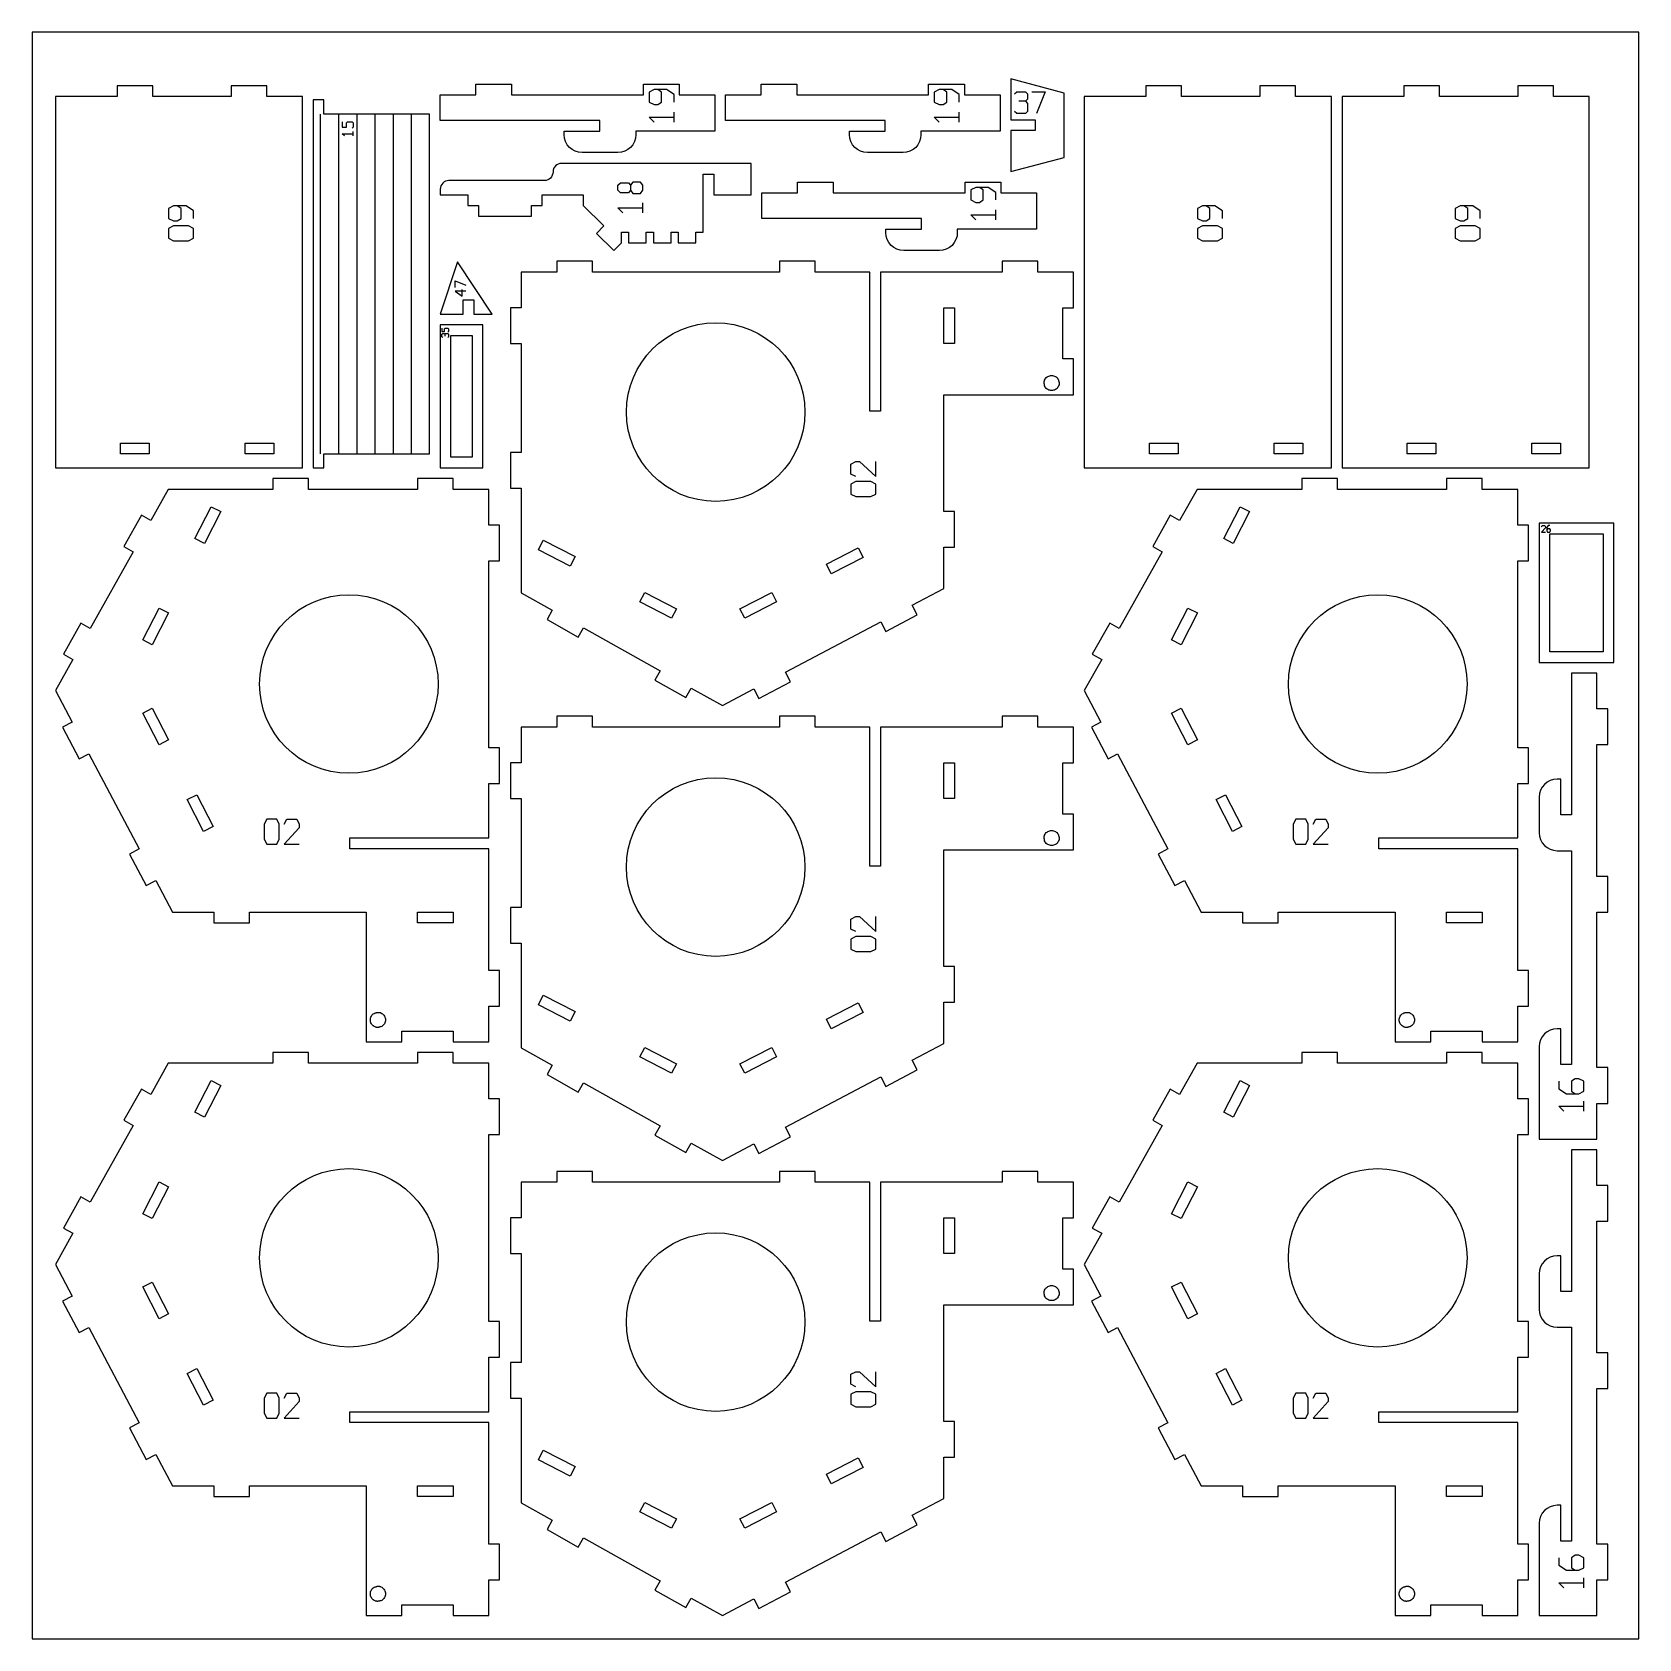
# Model space of a CAD drawing. Header units: millimetres. Extents: x 0 to 450, y 0 to 450.
import ezdxf

# ---------------------------------------------------------------- set-up
doc = ezdxf.new("R2010")
doc.units = ezdxf.units.MM
for name, color, linetype in [('CUT', 1, 'Continuous'), ('ENGRAVE', 5, 'Continuous'), ('SHEET', 8, 'Continuous')]:
    doc.layers.add(name, color=color, linetype=linetype)

msp = doc.modelspace()

# ---------------------------------------------------------------- linework, layer by layer
at = {"layer": 'CUT'}
for p, q in [((289.05, 432.95), (274.09, 436.88)), ((274.09, 436.88), (274.09, 425.44)), ((33.77, 434.95), (23.77, 434.95)), ((23.77, 434.95), (23.77, 431.95)), ((33.77, 431.95), (33.77, 434.95)), ((65.71, 434.95), (55.7, 434.95)), ((55.7, 434.95), (55.7, 431.95)), ((65.71, 431.95), (65.71, 434.95)), ((114.29, 425.25), (114.29, 432.42)), ((114.29, 432.42), (124.29, 432.42)), ((124.29, 432.42), (124.29, 435.42)), ((124.29, 435.42), (134.3, 435.42)), ((134.3, 435.42), (134.3, 432.42)), ((134.3, 432.42), (171.19, 432.42)), ((171.19, 432.42), (171.19, 435.42)), ((171.19, 435.42), (181.19, 435.42)), ((181.19, 435.42), (181.19, 432.42)), ((181.19, 432.42), (191.19, 432.42)), ((191.19, 432.42), (191.19, 422.25)), ((194.19, 425.25), (194.19, 432.42)), ((194.19, 432.42), (204.19, 432.42)), ((204.19, 432.42), (204.19, 435.42)), ((204.19, 435.42), (214.2, 435.42)), ((214.2, 435.42), (214.2, 432.42)), ((214.2, 432.42), (251.09, 432.42)), ((251.09, 432.42), (251.09, 435.42)), ((251.09, 435.42), (261.09, 435.42)), ((261.09, 435.42), (261.09, 432.42)), ((261.09, 432.42), (271.09, 432.42)), ((271.09, 432.42), (271.09, 422.25)), ((289.05, 414.92), (289.05, 432.95)), ((321.93, 434.95), (311.93, 434.95)), ((311.93, 434.95), (311.93, 431.95)), ((321.93, 431.95), (321.93, 434.95)), ((353.87, 434.95), (343.86, 434.95)), ((343.86, 434.95), (343.86, 431.95)), ((353.87, 431.95), (353.87, 434.95)), ((394.14, 434.95), (384.14, 434.95)), ((384.14, 434.95), (384.14, 431.95)), ((394.14, 431.95), (394.14, 434.95)), ((426.07, 434.95), (416.07, 434.95)), ((416.07, 434.95), (416.07, 431.95)), ((426.07, 431.95), (426.07, 434.95)), ((23.77, 431.95), (6.5, 431.95)), ((6.5, 431.95), (6.5, 327.94)), ((55.7, 431.95), (33.77, 431.95)), ((75.71, 431.95), (65.71, 431.95)), ((75.71, 327.94), (75.71, 431.95)), ((78.71, 431), (78.71, 327.94)), ((81.71, 431), (78.71, 431)), ((81.71, 426.99), (81.71, 431)), ((311.93, 431.95), (294.66, 431.95)), ((294.66, 431.95), (294.66, 327.94)), ((343.86, 431.95), (321.93, 431.95)), ((363.87, 431.95), (353.87, 431.95)), ((363.87, 327.94), (363.87, 431.95)), ((384.14, 431.95), (366.87, 431.95)), ((366.87, 431.95), (366.87, 327.94)), ((416.07, 431.95), (394.14, 431.95)), ((436.08, 431.95), (426.07, 431.95)), ((436.08, 327.94), (436.08, 431.95)), ((80.71, 426.99), (80.71, 331.94)), ((111.29, 426.99), (81.71, 426.99)), ((85.81, 426.99), (85.81, 331.94)), ((90.9, 426.99), (90.9, 331.94)), ((96, 426.99), (96, 331.94)), ((101.1, 426.99), (101.1, 331.94)), ((106.19, 426.99), (106.19, 331.94)), ((111.29, 331.94), (111.29, 426.99)), ((159.04, 425.25), (114.29, 425.25)), ((159.04, 422.25), (159.04, 425.25)), ((238.94, 425.25), (194.19, 425.25)), ((238.94, 422.25), (238.94, 425.25)), ((274.09, 425.44), (280.96, 425.44)), ((280.96, 425.44), (280.96, 422.44)), ((149.04, 421.25), (149.04, 422.25)), ((149.04, 422.25), (159.04, 422.25)), ((149.14, 420.27), (149.04, 421.25)), ((149.42, 419.33), (149.14, 420.27)), ((149.88, 418.47), (149.42, 419.33)), ((168.66, 419.33), (168.2, 418.47)), ((168.95, 420.27), (168.66, 419.33)), ((169.04, 421.25), (168.95, 420.27)), ((169.04, 422.25), (169.04, 421.25)), ((191.19, 422.25), (169.04, 422.25)), ((228.94, 421.25), (228.94, 422.25)), ((228.94, 422.25), (238.94, 422.25)), ((229.04, 420.27), (228.94, 421.25)), ((229.32, 419.33), (229.04, 420.27)), ((229.78, 418.47), (229.32, 419.33)), ((248.56, 419.33), (248.1, 418.47)), ((248.85, 420.27), (248.56, 419.33)), ((248.94, 421.25), (248.85, 420.27)), ((248.94, 422.25), (248.94, 421.25)), ((271.09, 422.25), (248.94, 422.25)), ((274.09, 422.44), (274.09, 410.99)), ((280.96, 422.44), (274.09, 422.44)), ((150.5, 417.71), (149.88, 418.47)), ((151.26, 417.09), (150.5, 417.71)), ((152.13, 416.63), (151.26, 417.09)), ((153.06, 416.34), (152.13, 416.63)), ((154.04, 416.25), (153.06, 416.34)), ((164.04, 416.25), (154.04, 416.25)), ((165.02, 416.34), (164.04, 416.25)), ((165.96, 416.63), (165.02, 416.34)), ((166.82, 417.09), (165.96, 416.63)), ((167.58, 417.71), (166.82, 417.09)), ((168.2, 418.47), (167.58, 417.71)), ((230.4, 417.71), (229.78, 418.47)), ((231.16, 417.09), (230.4, 417.71)), ((232.03, 416.63), (231.16, 417.09)), ((232.96, 416.34), (232.03, 416.63)), ((233.94, 416.25), (232.96, 416.34)), ((243.94, 416.25), (233.94, 416.25)), ((244.92, 416.34), (243.94, 416.25)), ((245.86, 416.63), (244.92, 416.34)), ((246.72, 417.09), (245.86, 416.63)), ((247.48, 417.71), (246.72, 417.09)), ((248.1, 418.47), (247.48, 417.71)), ((274.09, 410.99), (289.05, 414.92)), ((145.46, 409.5), (145.17, 409.14)), ((145.69, 409.92), (145.46, 409.5)), ((145.82, 410.37), (145.69, 409.92)), ((145.91, 410.85), (145.82, 410.37)), ((146.05, 411.77), (145.91, 411.31)), ((145.91, 411.31), (145.91, 410.85)), ((146.27, 412.18), (146.05, 411.77)), ((146.57, 412.54), (146.27, 412.18)), ((146.94, 412.84), (146.57, 412.54)), ((147.35, 413.06), (146.94, 412.84)), ((147.8, 413.2), (147.35, 413.06)), ((148.27, 413.25), (147.8, 413.2)), ((201.37, 413.25), (148.27, 413.25)), ((187.92, 410.25), (190.92, 410.25)), ((187.92, 393.96), (187.92, 410.25)), ((190.92, 410.25), (190.92, 404.44)), ((201.37, 404.44), (201.37, 413.25)), ((114.34, 406.5), (114.29, 406.04)), ((114.29, 406.04), (114.29, 404.44)), ((114.48, 406.95), (114.34, 406.5)), ((114.7, 407.37), (114.48, 406.95)), ((115, 407.73), (114.7, 407.37)), ((115.36, 408.03), (115, 407.73)), ((115.78, 408.25), (115.36, 408.03)), ((116.23, 408.39), (115.78, 408.25)), ((116.69, 408.44), (116.23, 408.39)), ((143.47, 408.44), (116.69, 408.44)), ((143.94, 408.48), (143.47, 408.44)), ((144.39, 408.62), (143.94, 408.48)), ((144.8, 408.84), (144.39, 408.62)), ((145.17, 409.14), (144.8, 408.84)), ((214.37, 404.99), (214.37, 407.99)), ((214.37, 407.99), (224.37, 407.99)), ((224.37, 407.99), (224.37, 404.99)), ((261.27, 404.99), (261.27, 407.99)), ((261.27, 407.99), (271.27, 407.99)), ((271.27, 407.99), (271.27, 404.99)), ((114.29, 404.44), (121.99, 404.44)), ((121.99, 404.44), (121.99, 401.43)), ((121.99, 401.43), (125, 401.43)), ((125, 401.43), (125, 398.43)), ((139.87, 401.43), (142.87, 401.43)), ((139.87, 398.43), (139.87, 401.43)), ((142.87, 404.44), (154.35, 404.44)), ((142.87, 401.43), (142.87, 404.44)), ((154.35, 404.44), (154.35, 401.43)), ((154.35, 401.43), (160.13, 395.77)), ((190.92, 404.44), (201.37, 404.44)), ((204.37, 397.82), (204.37, 404.99)), ((204.37, 404.99), (214.37, 404.99)), ((224.37, 404.99), (261.27, 404.99)), ((271.27, 404.99), (281.27, 404.99)), ((281.27, 404.99), (281.27, 394.82)), ((125, 398.43), (139.87, 398.43)), ((249.12, 397.82), (204.37, 397.82)), ((249.12, 394.82), (249.12, 397.82)), ((160.13, 395.77), (158.03, 393.63)), ((158.03, 393.63), (162.93, 388.82)), ((165.03, 393.96), (167.03, 393.96)), ((165.03, 390.96), (165.03, 393.96)), ((167.03, 393.96), (167.03, 390.96)), ((171.99, 393.96), (173.99, 393.96)), ((171.99, 390.96), (171.99, 393.96)), ((173.99, 393.96), (173.99, 390.96)), ((178.95, 393.96), (180.95, 393.96)), ((178.95, 390.96), (178.95, 393.96)), ((180.95, 393.96), (180.95, 390.96)), ((185.92, 393.96), (187.92, 393.96)), ((185.92, 390.96), (185.92, 393.96)), ((239.12, 393.82), (239.12, 394.82)), ((239.12, 394.82), (249.12, 394.82)), ((239.21, 392.84), (239.12, 393.82)), ((239.5, 391.9), (239.21, 392.84)), ((239.96, 391.04), (239.5, 391.9)), ((258.74, 391.9), (258.28, 391.04)), ((259.03, 392.84), (258.74, 391.9)), ((259.12, 393.82), (259.03, 392.84)), ((259.12, 394.82), (259.12, 393.82)), ((281.27, 394.82), (259.12, 394.82)), ((162.93, 388.82), (165.03, 390.96)), ((167.03, 390.96), (171.99, 390.96)), ((173.99, 390.96), (178.95, 390.96)), ((180.95, 390.96), (185.92, 390.96)), ((240.58, 390.28), (239.96, 391.04)), ((241.34, 389.66), (240.58, 390.28)), ((242.2, 389.2), (241.34, 389.66)), ((243.14, 388.91), (242.2, 389.2)), ((244.12, 388.82), (243.14, 388.91)), ((254.12, 388.82), (244.12, 388.82)), ((255.1, 388.91), (254.12, 388.82)), ((256.03, 389.2), (255.1, 388.91)), ((256.9, 389.66), (256.03, 389.2)), ((257.66, 390.28), (256.9, 389.66)), ((258.28, 391.04), (257.66, 390.28)), ((119.1, 385.69), (114.29, 370.99)), ((128.85, 370.99), (119.1, 385.69)), ((146.94, 382.82), (136.94, 382.82)), ((136.94, 382.82), (136.94, 372.82)), ((156.94, 385.82), (146.94, 385.82)), ((146.94, 385.82), (146.94, 382.82)), ((156.94, 382.82), (156.94, 385.82)), ((209.3, 382.82), (156.94, 382.82)), ((219.3, 385.82), (209.3, 385.82)), ((209.3, 385.82), (209.3, 382.82)), ((219.3, 382.82), (219.3, 385.82)), ((234.57, 382.82), (219.3, 382.82)), ((234.57, 343.88), (234.57, 382.82)), ((271.66, 382.82), (237.57, 382.82)), ((237.57, 382.82), (237.57, 343.88)), ((281.66, 385.82), (271.66, 385.82)), ((271.66, 385.82), (271.66, 382.82)), ((281.66, 382.82), (281.66, 385.82)), ((291.66, 382.82), (281.66, 382.82)), ((291.66, 372.82), (291.66, 382.82)), ((120.71, 374.99), (123.71, 374.99)), ((120.71, 370.99), (120.71, 374.99)), ((123.71, 374.99), (123.71, 370.99)), ((114.29, 370.99), (120.71, 370.99)), ((123.71, 370.99), (128.85, 370.99)), ((136.94, 372.82), (133.94, 372.82)), ((133.94, 372.82), (133.94, 362.81)), ((255.33, 372.82), (258.33, 372.82)), ((255.33, 362.81), (255.33, 372.82)), ((258.33, 372.82), (258.33, 362.81)), ((288.66, 372.82), (291.66, 372.82)), ((288.66, 358.46), (288.66, 372.82)), ((126.26, 367.99), (114.29, 367.99)), ((114.29, 367.99), (114.29, 327.94)), ((117.29, 364.99), (123.26, 364.99)), ((117.29, 330.94), (117.29, 364.99)), ((123.26, 364.99), (123.26, 330.94)), ((126.26, 327.94), (126.26, 367.99)), ((133.94, 362.81), (136.94, 362.81)), ((136.94, 362.81), (136.94, 332.29)), ((258.33, 362.81), (255.33, 362.81)), ((291.66, 358.46), (288.66, 358.46)), ((291.66, 348.46), (291.66, 358.46)), ((283.42, 351.73), (283.42, 352.01)), ((283.43, 352.01), (283.43, 352.28)), ((283.43, 351.46), (283.43, 351.73)), ((283.49, 352.28), (283.49, 352.55)), ((283.49, 351.19), (283.49, 351.46)), ((283.58, 352.55), (283.7, 352.8)), ((283.58, 350.92), (283.58, 351.19)), ((283.7, 352.8), (283.85, 353.03)), ((283.85, 353.03), (284.04, 353.23)), ((284.04, 353.23), (284.25, 353.42)), ((284.25, 353.42), (284.48, 353.57)), ((284.48, 353.57), (284.73, 353.69)), ((284.73, 353.69), (284.99, 353.78)), ((284.99, 353.78), (285.26, 353.84)), ((285.26, 353.84), (285.54, 353.86)), ((285.54, 353.86), (285.81, 353.84)), ((285.81, 353.84), (286.09, 353.78)), ((286.09, 353.78), (286.35, 353.69)), ((286.35, 353.69), (286.6, 353.57)), ((286.6, 353.57), (286.83, 353.42)), ((286.83, 353.42), (287.04, 353.23)), ((287.04, 353.23), (287.22, 353.03)), ((287.22, 353.03), (287.37, 352.8)), ((287.37, 352.8), (287.5, 352.55)), ((287.5, 352.55), (287.5, 352.28)), ((287.59, 352.28), (287.59, 352.01)), ((287.59, 351.19), (287.59, 350.92)), ((287.64, 352.01), (287.64, 351.73)), ((287.64, 351.46), (287.64, 351.19)), ((287.66, 351.73), (287.66, 351.46)), ((255.33, 348.46), (291.66, 348.46)), ((255.33, 315.74), (255.33, 348.46)), ((283.7, 350.67), (283.58, 350.92)), ((283.85, 350.44), (283.7, 350.67)), ((284.04, 350.23), (283.85, 350.44)), ((284.25, 350.05), (284.04, 350.23)), ((284.48, 349.9), (284.25, 350.05)), ((284.73, 349.77), (284.48, 349.9)), ((284.99, 349.68), (284.73, 349.77)), ((285.26, 349.63), (284.99, 349.68)), ((285.54, 349.61), (285.26, 349.63)), ((285.81, 349.63), (285.54, 349.61)), ((286.09, 349.68), (285.81, 349.63)), ((286.35, 349.77), (286.09, 349.68)), ((286.6, 349.9), (286.35, 349.77)), ((286.83, 350.05), (286.6, 349.9)), ((287.04, 350.23), (286.83, 350.05)), ((287.22, 350.44), (287.04, 350.23)), ((287.37, 350.67), (287.22, 350.44)), ((287.5, 350.92), (287.37, 350.67)), ((237.57, 343.88), (234.57, 343.88)), ((24.77, 334.89), (32.77, 334.89)), ((24.77, 331.89), (24.77, 334.89)), ((32.77, 334.89), (32.77, 331.89)), ((59.71, 334.89), (67.71, 334.89)), ((59.71, 331.89), (59.71, 334.89)), ((67.71, 334.89), (67.71, 331.89)), ((312.93, 334.89), (320.93, 334.89)), ((312.93, 331.89), (312.93, 334.89)), ((320.93, 334.89), (320.93, 331.89)), ((347.87, 334.89), (355.87, 334.89)), ((347.87, 331.89), (347.87, 334.89)), ((355.87, 334.89), (355.87, 331.89)), ((385.14, 334.89), (393.14, 334.89)), ((385.14, 331.89), (385.14, 334.89)), ((393.14, 334.89), (393.14, 331.89)), ((420.07, 334.89), (428.08, 334.89)), ((420.07, 331.89), (420.07, 334.89)), ((428.08, 334.89), (428.08, 331.89)), ((32.77, 331.89), (24.77, 331.89)), ((67.71, 331.89), (59.71, 331.89)), ((81.71, 327.94), (81.71, 331.94)), ((81.71, 331.94), (111.29, 331.94)), ((123.26, 330.94), (117.29, 330.94)), ((136.94, 332.29), (133.94, 332.29)), ((133.94, 332.29), (133.94, 322.29)), ((320.93, 331.89), (312.93, 331.89)), ((355.87, 331.89), (347.87, 331.89)), ((393.14, 331.89), (385.14, 331.89)), ((428.08, 331.89), (420.07, 331.89)), ((6.5, 327.94), (75.71, 327.94)), ((67.41, 324.94), (67.41, 321.94)), ((77.42, 324.94), (67.41, 324.94)), ((77.42, 321.94), (77.42, 324.94)), ((78.71, 327.94), (81.71, 327.94)), ((107.93, 324.94), (107.93, 321.94)), ((117.94, 324.94), (107.93, 324.94)), ((114.29, 327.94), (126.26, 327.94)), ((117.94, 321.94), (117.94, 324.94)), ((294.66, 327.94), (363.87, 327.94)), ((355.57, 324.94), (355.57, 321.94)), ((365.58, 324.94), (355.57, 324.94)), ((365.58, 321.94), (365.58, 324.94)), ((366.87, 327.94), (436.08, 327.94)), ((396.1, 324.94), (396.1, 321.94)), ((406.1, 324.94), (396.1, 324.94)), ((406.1, 321.94), (406.1, 324.94)), ((38.11, 321.94), (33.21, 313.22)), ((67.41, 321.94), (38.11, 321.94)), ((107.93, 321.94), (77.42, 321.94)), ((127.94, 321.94), (117.94, 321.94)), ((127.94, 311.94), (127.94, 321.94)), ((133.94, 322.29), (136.94, 322.29)), ((136.94, 322.29), (136.94, 292.98)), ((326.27, 321.94), (321.37, 313.22)), ((355.57, 321.94), (326.27, 321.94)), ((396.1, 321.94), (365.58, 321.94)), ((416.1, 321.94), (406.1, 321.94)), ((416.1, 311.94), (416.1, 321.94)), ((45.59, 308.2), (50.17, 317.09)), ((52.83, 315.72), (48.25, 306.82)), ((50.17, 317.09), (52.83, 315.72)), ((258.33, 315.74), (255.33, 315.74)), ((258.33, 305.74), (258.33, 315.74)), ((333.75, 308.2), (338.33, 317.09)), ((340.99, 315.72), (336.41, 306.82)), ((338.33, 317.09), (340.99, 315.72)), ((30.6, 314.68), (25.7, 305.96)), ((33.21, 313.22), (30.6, 314.68)), ((130.94, 311.94), (127.94, 311.94)), ((130.94, 301.94), (130.94, 311.94)), ((318.76, 314.68), (313.86, 305.96)), ((321.37, 313.22), (318.76, 314.68)), ((419.1, 311.94), (416.1, 311.94)), ((419.1, 301.94), (419.1, 311.94)), ((442.97, 312.47), (422.1, 312.47)), ((422.1, 312.47), (422.1, 273.46)), ((442.97, 273.46), (442.97, 312.47)), ((48.25, 306.82), (45.59, 308.2)), ((141.79, 305.04), (143.16, 307.71)), ((143.16, 307.71), (152.06, 303.13)), ((336.41, 306.82), (333.75, 308.2)), ((425.1, 309.47), (439.97, 309.47)), ((425.1, 276.46), (425.1, 309.47)), ((439.97, 309.47), (439.97, 276.46)), ((28.32, 304.49), (16.28, 283.02)), ((25.7, 305.96), (28.32, 304.49)), ((127.94, 249.58), (127.94, 301.94)), ((127.94, 301.94), (130.94, 301.94)), ((150.68, 300.46), (141.79, 305.04)), ((152.06, 303.13), (150.68, 300.46)), ((222.45, 300.98), (231.35, 305.56)), ((232.72, 302.89), (223.83, 298.32)), ((231.35, 305.56), (232.72, 302.89)), ((255.33, 305.74), (258.33, 305.74)), ((255.33, 294.15), (255.33, 305.74)), ((316.48, 304.49), (304.44, 283.02)), ((313.86, 305.96), (316.48, 304.49)), ((416.1, 249.58), (416.1, 301.94)), ((416.1, 301.94), (419.1, 301.94)), ((223.83, 298.32), (222.45, 300.98)), ((136.94, 292.98), (145.66, 288.09)), ((170.18, 290.42), (171.56, 293.09)), ((171.56, 293.09), (180.45, 288.51)), ((198.23, 288.51), (207.13, 293.09)), ((207.13, 293.09), (208.5, 290.42)), ((246.49, 289.48), (255.33, 294.15)), ((30.96, 279.81), (35.54, 288.7)), ((35.54, 288.7), (38.21, 287.32)), ((145.66, 288.09), (144.2, 285.47)), ((179.08, 285.84), (170.18, 290.42)), ((180.45, 288.51), (179.08, 285.84)), ((199.61, 285.84), (198.23, 288.51)), ((208.5, 290.42), (199.61, 285.84)), ((247.91, 286.79), (246.49, 289.48)), ((319.12, 279.81), (323.7, 288.7)), ((323.7, 288.7), (326.37, 287.32)), ((13.67, 284.49), (8.77, 275.77)), ((16.28, 283.02), (13.67, 284.49)), ((38.21, 287.32), (33.63, 278.43)), ((144.2, 285.47), (152.92, 280.58)), ((210.99, 270.72), (237.65, 284.81)), ((237.65, 284.81), (239.07, 282.12)), ((239.07, 282.12), (247.91, 286.79)), ((301.83, 284.49), (296.93, 275.77)), ((304.44, 283.02), (301.83, 284.49)), ((326.37, 287.32), (321.79, 278.43)), ((33.63, 278.43), (30.96, 279.81)), ((152.92, 280.58), (154.39, 283.2)), ((154.39, 283.2), (175.86, 271.16)), ((321.79, 278.43), (319.12, 279.81)), ((8.77, 275.77), (11.39, 274.3)), ((296.93, 275.77), (299.55, 274.3)), ((439.97, 276.46), (425.1, 276.46)), ((11.39, 274.3), (6.5, 265.58)), ((175.86, 271.16), (174.39, 268.54)), ((212.39, 268.07), (210.99, 270.72)), ((299.55, 274.3), (294.66, 265.58)), ((422.1, 273.46), (442.97, 273.46)), ((438.27, 270.46), (431.1, 270.46)), ((431.1, 270.46), (431.1, 230.76)), ((438.27, 260.46), (438.27, 270.46)), ((6.5, 265.58), (11.17, 256.73)), ((174.39, 268.54), (183.11, 263.65)), ((183.11, 263.65), (184.58, 266.27)), ((184.58, 266.27), (193.31, 261.38)), ((193.31, 261.38), (202.15, 266.05)), ((202.15, 266.05), (203.55, 263.4)), ((203.55, 263.4), (212.39, 268.07)), ((294.66, 265.58), (299.33, 256.73)), ((11.17, 256.73), (8.52, 255.33)), ((30.96, 259.27), (33.63, 260.65)), ((35.54, 250.38), (30.96, 259.27)), ((33.63, 260.65), (38.21, 251.76)), ((156.94, 258.38), (146.94, 258.38)), ((146.94, 258.38), (146.94, 255.38)), ((156.94, 255.38), (156.94, 258.38)), ((219.3, 258.38), (209.3, 258.38)), ((209.3, 258.38), (209.3, 255.38)), ((219.3, 255.38), (219.3, 258.38)), ((281.66, 258.38), (271.66, 258.38)), ((271.66, 258.38), (271.66, 255.38)), ((281.66, 255.38), (281.66, 258.38)), ((299.33, 256.73), (296.68, 255.33)), ((319.12, 259.27), (321.79, 260.65)), ((323.7, 250.38), (319.12, 259.27)), ((321.79, 260.65), (326.37, 251.76)), ((441.28, 260.46), (438.27, 260.46)), ((441.28, 250.45), (441.28, 260.46)), ((8.52, 255.33), (13.19, 246.49)), ((146.94, 255.38), (136.94, 255.38)), ((136.94, 255.38), (136.94, 245.38)), ((209.3, 255.38), (156.94, 255.38)), ((234.57, 255.38), (219.3, 255.38)), ((234.57, 216.44), (234.57, 255.38)), ((271.66, 255.38), (237.57, 255.38)), ((237.57, 255.38), (237.57, 216.44)), ((291.66, 255.38), (281.66, 255.38)), ((291.66, 245.38), (291.66, 255.38)), ((296.68, 255.33), (301.35, 246.49)), ((13.19, 246.49), (15.85, 247.89)), ((15.85, 247.89), (29.93, 221.24)), ((38.21, 251.76), (35.54, 250.38)), ((130.94, 249.58), (127.94, 249.58)), ((130.94, 239.58), (130.94, 249.58)), ((301.35, 246.49), (304.01, 247.89)), ((304.01, 247.89), (318.09, 221.24)), ((326.37, 251.76), (323.7, 250.38)), ((419.1, 249.58), (416.1, 249.58)), ((419.1, 239.58), (419.1, 249.58)), ((438.27, 250.45), (441.28, 250.45)), ((438.27, 213.56), (438.27, 250.45)), ((136.94, 245.38), (133.94, 245.38)), ((133.94, 245.38), (133.94, 235.37)), ((255.33, 245.38), (258.33, 245.38)), ((255.33, 235.37), (255.33, 245.38)), ((258.33, 245.38), (258.33, 235.37)), ((288.66, 245.38), (291.66, 245.38)), ((288.66, 231.02), (288.66, 245.38)), ((127.94, 224.31), (127.94, 239.58)), ((127.94, 239.58), (130.94, 239.58)), ((416.1, 224.31), (416.1, 239.58)), ((416.1, 239.58), (419.1, 239.58)), ((422.94, 238.54), (422.48, 237.67)), ((423.56, 239.29), (422.94, 238.54)), ((424.32, 239.92), (423.56, 239.29)), ((425.19, 240.38), (424.32, 239.92)), ((426.12, 240.66), (425.19, 240.38)), ((427.1, 240.76), (426.12, 240.66)), ((428.1, 240.76), (427.1, 240.76)), ((428.1, 230.76), (428.1, 240.76)), ((43.44, 235.05), (46.1, 236.43)), ((48.02, 226.16), (43.44, 235.05)), ((46.1, 236.43), (50.68, 227.54)), ((133.94, 235.37), (136.94, 235.37)), ((136.94, 235.37), (136.94, 204.86)), ((258.33, 235.37), (255.33, 235.37)), ((331.6, 235.05), (334.26, 236.43)), ((336.18, 226.16), (331.6, 235.05)), ((334.26, 236.43), (338.84, 227.54)), ((422.2, 236.73), (422.1, 235.76)), ((422.1, 235.76), (422.1, 225.76)), ((422.48, 237.67), (422.2, 236.73)), ((291.66, 231.02), (288.66, 231.02)), ((291.66, 221.02), (291.66, 231.02)), ((431.1, 230.76), (428.1, 230.76)), ((50.68, 227.54), (48.02, 226.16)), ((283.49, 224.84), (283.49, 225.11)), ((283.58, 225.11), (283.7, 225.36)), ((283.7, 225.36), (283.85, 225.59)), ((283.85, 225.59), (284.04, 225.8)), ((284.04, 225.8), (284.25, 225.98)), ((284.25, 225.98), (284.48, 226.13)), ((284.48, 226.13), (284.73, 226.26)), ((284.73, 226.26), (284.99, 226.34)), ((284.99, 226.34), (285.26, 226.4)), ((285.26, 226.4), (285.54, 226.42)), ((285.54, 226.42), (285.81, 226.4)), ((285.81, 226.4), (286.09, 226.34)), ((286.09, 226.34), (286.35, 226.26)), ((286.35, 226.26), (286.6, 226.13)), ((286.6, 226.13), (286.83, 225.98)), ((286.83, 225.98), (287.04, 225.8)), ((287.04, 225.8), (287.22, 225.59)), ((287.22, 225.59), (287.37, 225.36)), ((287.37, 225.36), (287.5, 225.11)), ((287.5, 225.11), (287.5, 224.84)), ((338.84, 227.54), (336.18, 226.16)), ((422.1, 225.76), (422.2, 224.78)), ((29.93, 221.24), (27.24, 219.81)), ((89, 221.31), (89, 224.31)), ((89, 224.31), (127.94, 224.31)), ((127.94, 221.31), (89, 221.31)), ((127.94, 187.22), (127.94, 221.31)), ((255.33, 221.02), (291.66, 221.02)), ((255.33, 188.3), (255.33, 221.02)), ((283.42, 224.3), (283.42, 224.57)), ((283.43, 224.57), (283.43, 224.84)), ((283.43, 224.02), (283.43, 224.3)), ((283.49, 223.75), (283.49, 224.02)), ((283.58, 223.48), (283.58, 223.75)), ((283.7, 223.23), (283.58, 223.48)), ((283.85, 223), (283.7, 223.23)), ((284.04, 222.8), (283.85, 223)), ((284.25, 222.61), (284.04, 222.8)), ((284.48, 222.46), (284.25, 222.61)), ((284.73, 222.34), (284.48, 222.46)), ((284.99, 222.25), (284.73, 222.34)), ((285.26, 222.19), (284.99, 222.25)), ((285.54, 222.17), (285.26, 222.19)), ((285.81, 222.19), (285.54, 222.17)), ((286.09, 222.25), (285.81, 222.19)), ((286.35, 222.34), (286.09, 222.25)), ((286.6, 222.46), (286.35, 222.34)), ((286.83, 222.61), (286.6, 222.46)), ((287.04, 222.8), (286.83, 222.61)), ((287.22, 223), (287.04, 222.8)), ((287.37, 223.23), (287.22, 223)), ((287.5, 223.48), (287.37, 223.23)), ((287.59, 224.84), (287.59, 224.57)), ((287.59, 223.75), (287.59, 223.48)), ((287.64, 224.57), (287.64, 224.3)), ((287.64, 224.02), (287.64, 223.75)), ((287.66, 224.3), (287.66, 224.02)), ((318.09, 221.24), (315.4, 219.81)), ((377.16, 221.31), (377.16, 224.31)), ((377.16, 224.31), (416.1, 224.31)), ((416.1, 221.31), (377.16, 221.31)), ((416.1, 187.22), (416.1, 221.31)), ((422.2, 224.78), (422.48, 223.84)), ((422.48, 223.84), (422.94, 222.98)), ((422.94, 222.98), (423.56, 222.22)), ((423.56, 222.22), (424.32, 221.6)), ((424.32, 221.6), (425.19, 221.14)), ((425.19, 221.14), (426.12, 220.85)), ((426.12, 220.85), (427.1, 220.75)), ((427.1, 220.75), (431.1, 220.75)), ((431.1, 220.75), (431.1, 160.87)), ((27.24, 219.81), (31.91, 210.97)), ((237.57, 216.44), (234.57, 216.44)), ((315.4, 219.81), (320.07, 210.97)), ((31.91, 210.97), (34.6, 212.39)), ((34.6, 212.39), (39.28, 203.55)), ((320.07, 210.97), (322.76, 212.39)), ((322.76, 212.39), (327.44, 203.55)), ((441.28, 213.56), (438.27, 213.56)), ((441.28, 203.56), (441.28, 213.56)), ((39.28, 203.55), (50.86, 203.55)), ((50.86, 203.55), (50.86, 200.55)), ((60.86, 200.55), (60.86, 203.55)), ((60.86, 203.55), (93.58, 203.55)), ((93.58, 203.55), (93.58, 167.22)), ((107.93, 200.55), (107.93, 203.55)), ((107.93, 203.55), (117.94, 203.55)), ((117.94, 203.55), (117.94, 200.55)), ((136.94, 204.86), (133.94, 204.86)), ((133.94, 204.86), (133.94, 194.85)), ((327.44, 203.55), (339.02, 203.55)), ((339.02, 203.55), (339.02, 200.55)), ((349.02, 200.55), (349.02, 203.55)), ((349.02, 203.55), (381.74, 203.55)), ((381.74, 203.55), (381.74, 167.22)), ((396.1, 200.55), (396.1, 203.55)), ((396.1, 203.55), (406.1, 203.55)), ((406.1, 203.55), (406.1, 200.55)), ((438.27, 203.56), (441.28, 203.56)), ((438.27, 159.98), (438.27, 203.56)), ((50.86, 200.55), (60.86, 200.55)), ((117.94, 200.55), (107.93, 200.55)), ((339.02, 200.55), (349.02, 200.55)), ((406.1, 200.55), (396.1, 200.55)), ((133.94, 194.85), (136.94, 194.85)), ((136.94, 194.85), (136.94, 165.54)), ((130.94, 187.22), (127.94, 187.22)), ((130.94, 177.22), (130.94, 187.22)), ((258.33, 188.3), (255.33, 188.3)), ((258.33, 178.3), (258.33, 188.3)), ((419.1, 187.22), (416.1, 187.22)), ((419.1, 177.22), (419.1, 187.22)), ((141.79, 177.6), (143.16, 180.27)), ((143.16, 180.27), (152.06, 175.69)), ((127.94, 167.22), (127.94, 177.22)), ((127.94, 177.22), (130.94, 177.22)), ((150.68, 173.03), (141.79, 177.6)), ((152.06, 175.69), (150.68, 173.03)), ((222.45, 173.54), (231.35, 178.12)), ((231.35, 178.12), (232.72, 175.46)), ((255.33, 178.3), (258.33, 178.3)), ((255.33, 166.71), (255.33, 178.3)), ((416.1, 167.22), (416.1, 177.22)), ((416.1, 177.22), (419.1, 177.22)), ((94.73, 173.34), (94.75, 173.62)), ((94.75, 173.07), (94.73, 173.34)), ((94.75, 173.62), (94.81, 173.89)), ((94.81, 172.79), (94.75, 173.07)), ((94.81, 173.89), (94.9, 174.16)), ((94.9, 172.53), (94.81, 172.79)), ((94.9, 174.16), (95.02, 174.4)), ((95.02, 172.28), (94.9, 172.53)), ((95.02, 174.4), (95.17, 174.64)), ((95.17, 172.05), (95.02, 172.28)), ((95.17, 174.64), (95.36, 174.84)), ((95.36, 171.84), (95.17, 172.05)), ((95.36, 174.84), (95.56, 175.03)), ((95.56, 171.66), (95.36, 171.84)), ((95.56, 175.03), (95.8, 175.18)), ((95.8, 171.51), (95.56, 171.66)), ((95.8, 175.18), (96.04, 175.3)), ((96.04, 171.38), (95.8, 171.51)), ((96.04, 175.3), (96.31, 175.3)), ((96.31, 171.29), (96.04, 171.29)), ((96.31, 175.39), (96.58, 175.39)), ((96.58, 171.24), (96.31, 171.24)), ((96.58, 175.45), (96.86, 175.45)), ((96.86, 171.22), (96.58, 171.22)), ((96.86, 175.47), (97.13, 175.47)), ((97.13, 171.24), (96.86, 171.24)), ((97.13, 175.45), (97.41, 175.45)), ((97.41, 171.29), (97.13, 171.29)), ((97.41, 175.39), (97.67, 175.39)), ((97.67, 171.38), (97.41, 171.38)), ((97.67, 175.3), (97.92, 175.18)), ((97.92, 171.51), (97.67, 171.38)), ((97.92, 175.18), (98.15, 175.03)), ((98.15, 171.66), (97.92, 171.51)), ((98.15, 175.03), (98.36, 174.84)), ((98.36, 171.84), (98.15, 171.66)), ((98.36, 174.84), (98.54, 174.64)), ((98.54, 172.05), (98.36, 171.84)), ((98.54, 174.64), (98.69, 174.4)), ((98.69, 172.28), (98.54, 172.05)), ((98.69, 174.4), (98.82, 174.16)), ((98.82, 172.53), (98.69, 172.28)), ((98.82, 174.16), (98.91, 173.89)), ((98.91, 172.79), (98.82, 172.53)), ((98.91, 173.89), (98.96, 173.62)), ((98.96, 173.07), (98.91, 172.79)), ((98.96, 173.62), (98.98, 173.34)), ((98.98, 173.34), (98.96, 173.07)), ((223.83, 170.88), (222.45, 173.54)), ((232.72, 175.46), (223.83, 170.88)), ((382.89, 173.34), (382.91, 173.62)), ((382.91, 173.07), (382.89, 173.34)), ((382.91, 173.62), (382.97, 173.89)), ((382.97, 172.79), (382.91, 173.07)), ((382.97, 173.89), (383.06, 174.16)), ((383.06, 172.53), (382.97, 172.79)), ((383.06, 174.16), (383.18, 174.4)), ((383.18, 172.28), (383.06, 172.53)), ((383.18, 174.4), (383.33, 174.64)), ((383.33, 172.05), (383.18, 172.28)), ((383.33, 174.64), (383.52, 174.84)), ((383.52, 171.84), (383.33, 172.05)), ((383.52, 174.84), (383.72, 175.03)), ((383.72, 171.66), (383.52, 171.84)), ((383.72, 175.03), (383.96, 175.18)), ((383.96, 171.51), (383.72, 171.66)), ((383.96, 175.18), (384.2, 175.3)), ((384.2, 171.38), (383.96, 171.51)), ((384.2, 175.3), (384.47, 175.3)), ((384.47, 171.29), (384.2, 171.29)), ((384.47, 175.39), (384.74, 175.39)), ((384.74, 171.24), (384.47, 171.24)), ((384.74, 175.45), (385.02, 175.45)), ((385.02, 171.22), (384.74, 171.22)), ((385.02, 175.47), (385.29, 175.47)), ((385.29, 171.24), (385.02, 171.24)), ((385.29, 175.45), (385.57, 175.45)), ((385.57, 171.29), (385.29, 171.29)), ((385.57, 175.39), (385.83, 175.39)), ((385.83, 171.38), (385.57, 171.38)), ((385.83, 175.3), (386.08, 175.18)), ((386.08, 171.51), (385.83, 171.38)), ((386.08, 175.18), (386.31, 175.03)), ((386.31, 171.66), (386.08, 171.51)), ((386.31, 175.03), (386.52, 174.84)), ((386.52, 171.84), (386.31, 171.66)), ((386.52, 174.84), (386.7, 174.64)), ((386.7, 172.05), (386.52, 171.84)), ((386.7, 174.64), (386.85, 174.4)), ((386.85, 172.28), (386.7, 172.05)), ((386.85, 174.4), (386.98, 174.16)), ((386.98, 172.53), (386.85, 172.28)), ((386.98, 174.16), (387.07, 173.89)), ((387.07, 172.79), (386.98, 172.53)), ((387.07, 173.89), (387.12, 173.62)), ((387.12, 173.07), (387.07, 172.79)), ((387.12, 173.62), (387.14, 173.34)), ((387.14, 173.34), (387.12, 173.07)), ((93.58, 167.22), (103.58, 167.22)), ((103.58, 167.22), (103.58, 170.22)), ((103.58, 170.22), (117.94, 170.22)), ((117.94, 170.22), (117.94, 167.22)), ((117.94, 167.22), (127.94, 167.22)), ((246.49, 162.04), (255.33, 166.71)), ((381.74, 167.22), (391.74, 167.22)), ((391.74, 167.22), (391.74, 170.22)), ((391.74, 170.22), (406.1, 170.22)), ((406.1, 170.22), (406.1, 167.22)), ((406.1, 167.22), (416.1, 167.22)), ((422.2, 166.85), (422.1, 165.88)), ((422.48, 167.79), (422.2, 166.85)), ((422.94, 168.65), (422.48, 167.79)), ((423.56, 169.41), (422.94, 168.65)), ((424.32, 170.03), (423.56, 169.41)), ((425.19, 170.5), (424.32, 170.03)), ((426.12, 170.78), (425.19, 170.5)), ((427.1, 170.88), (426.12, 170.78)), ((428.1, 170.88), (427.1, 170.88)), ((428.1, 160.87), (428.1, 170.88)), ((67.41, 164.22), (67.41, 161.22)), ((77.42, 164.22), (67.41, 164.22)), ((77.42, 161.22), (77.42, 164.22)), ((107.93, 164.22), (107.93, 161.22)), ((117.94, 164.22), (107.93, 164.22)), ((117.94, 161.22), (117.94, 164.22)), ((136.94, 165.54), (145.66, 160.65)), ((170.18, 162.98), (171.56, 165.65)), ((179.08, 158.4), (170.18, 162.98)), ((171.56, 165.65), (180.45, 161.07)), ((198.23, 161.07), (207.13, 165.65)), ((208.5, 162.98), (199.61, 158.4)), ((207.13, 165.65), (208.5, 162.98)), ((247.91, 159.35), (246.49, 162.04)), ((355.57, 164.22), (355.57, 161.22)), ((365.58, 164.22), (355.57, 164.22)), ((365.58, 161.22), (365.58, 164.22)), ((396.1, 164.22), (396.1, 161.22)), ((406.1, 164.22), (396.1, 164.22)), ((406.1, 161.22), (406.1, 164.22)), ((422.1, 165.88), (422.1, 139.98)), ((38.11, 161.22), (33.21, 152.5)), ((67.41, 161.22), (38.11, 161.22)), ((107.93, 161.22), (77.42, 161.22)), ((127.94, 161.22), (117.94, 161.22)), ((127.94, 151.22), (127.94, 161.22)), ((145.66, 160.65), (144.2, 158.04)), ((144.2, 158.04), (152.92, 153.14)), ((180.45, 161.07), (179.08, 158.4)), ((199.61, 158.4), (198.23, 161.07)), ((239.07, 154.68), (247.91, 159.35)), ((326.27, 161.22), (321.37, 152.5)), ((355.57, 161.22), (326.27, 161.22)), ((396.1, 161.22), (365.58, 161.22)), ((416.1, 161.22), (406.1, 161.22)), ((416.1, 151.22), (416.1, 161.22)), ((431.1, 160.87), (428.1, 160.87)), ((441.28, 159.98), (438.27, 159.98)), ((441.28, 149.98), (441.28, 159.98)), ((30.6, 153.96), (25.7, 145.24)), ((33.21, 152.5), (30.6, 153.96)), ((45.59, 147.48), (50.17, 156.37)), ((52.83, 155), (48.25, 146.1)), ((50.17, 156.37), (52.83, 155)), ((152.92, 153.14), (154.39, 155.76)), ((154.39, 155.76), (175.86, 143.72)), ((210.99, 143.28), (237.65, 157.37)), ((237.65, 157.37), (239.07, 154.68)), ((318.76, 153.96), (313.86, 145.24)), ((321.37, 152.5), (318.76, 153.96)), ((333.75, 147.48), (338.33, 156.37)), ((340.99, 155), (336.41, 146.1)), ((338.33, 156.37), (340.99, 155)), ((130.94, 151.22), (127.94, 151.22)), ((130.94, 141.22), (130.94, 151.22)), ((419.1, 151.22), (416.1, 151.22)), ((419.1, 141.22), (419.1, 151.22)), ((438.27, 149.98), (441.28, 149.98)), ((438.27, 139.98), (438.27, 149.98)), ((25.7, 145.24), (28.32, 143.77)), ((48.25, 146.1), (45.59, 147.48)), ((313.86, 145.24), (316.48, 143.77)), ((336.41, 146.1), (333.75, 147.48)), ((28.32, 143.77), (16.28, 122.3)), ((127.94, 88.86), (127.94, 141.22)), ((127.94, 141.22), (130.94, 141.22)), ((175.86, 143.72), (174.39, 141.11)), ((174.39, 141.11), (183.11, 136.21)), ((203.55, 135.96), (212.39, 140.63)), ((212.39, 140.63), (210.99, 143.28)), ((316.48, 143.77), (304.44, 122.3)), ((416.1, 88.86), (416.1, 141.22)), ((416.1, 141.22), (419.1, 141.22)), ((422.1, 139.98), (438.27, 139.98)), ((183.11, 136.21), (184.58, 138.83)), ((184.58, 138.83), (193.31, 133.94)), ((193.31, 133.94), (202.15, 138.61)), ((202.15, 138.61), (203.55, 135.96)), ((438.27, 136.98), (431.1, 136.98)), ((431.1, 136.98), (431.1, 97.28)), ((438.27, 126.98), (438.27, 136.98)), ((156.94, 130.94), (146.94, 130.94)), ((146.94, 130.94), (146.94, 127.94)), ((156.94, 127.94), (156.94, 130.94)), ((219.3, 130.94), (209.3, 130.94)), ((209.3, 130.94), (209.3, 127.94)), ((219.3, 127.94), (219.3, 130.94)), ((281.66, 130.94), (271.66, 130.94)), ((271.66, 130.94), (271.66, 127.94)), ((281.66, 127.94), (281.66, 130.94)), ((30.96, 119.08), (35.54, 127.98)), ((38.21, 126.6), (33.63, 117.71)), ((35.54, 127.98), (38.21, 126.6)), ((146.94, 127.94), (136.94, 127.94)), ((136.94, 127.94), (136.94, 117.94)), ((209.3, 127.94), (156.94, 127.94)), ((234.57, 127.94), (219.3, 127.94)), ((234.57, 89), (234.57, 127.94)), ((271.66, 127.94), (237.57, 127.94)), ((237.57, 127.94), (237.57, 89)), ((291.66, 127.94), (281.66, 127.94)), ((291.66, 117.94), (291.66, 127.94)), ((319.12, 119.08), (323.7, 127.98)), ((326.37, 126.6), (321.79, 117.71)), ((323.7, 127.98), (326.37, 126.6)), ((441.28, 126.98), (438.27, 126.98)), ((441.28, 116.98), (441.28, 126.98)), ((13.67, 123.77), (8.77, 115.05)), ((16.28, 122.3), (13.67, 123.77)), ((301.83, 123.77), (296.93, 115.05)), ((304.44, 122.3), (301.83, 123.77)), ((33.63, 117.71), (30.96, 119.08)), ((136.94, 117.94), (133.94, 117.94)), ((133.94, 117.94), (133.94, 107.93)), ((255.33, 117.94), (258.33, 117.94)), ((255.33, 107.93), (255.33, 117.94)), ((258.33, 117.94), (258.33, 107.93)), ((288.66, 117.94), (291.66, 117.94)), ((288.66, 103.58), (288.66, 117.94)), ((321.79, 117.71), (319.12, 119.08)), ((11.39, 113.58), (6.5, 104.85)), ((8.77, 115.05), (11.39, 113.58)), ((299.55, 113.58), (294.66, 104.85)), ((296.93, 115.05), (299.55, 113.58)), ((438.27, 116.98), (441.28, 116.98)), ((438.27, 80.08), (438.27, 116.98)), ((6.5, 104.85), (11.17, 96.01)), ((133.94, 107.93), (136.94, 107.93)), ((136.94, 107.93), (136.94, 77.42)), ((258.33, 107.93), (255.33, 107.93)), ((291.66, 103.58), (288.66, 103.58)), ((291.66, 93.58), (291.66, 103.58)), ((294.66, 104.85), (299.33, 96.01)), ((422.48, 104.19), (422.2, 103.25)), ((422.94, 105.06), (422.48, 104.19)), ((423.56, 105.81), (422.94, 105.06)), ((424.32, 106.44), (423.56, 105.81)), ((425.19, 106.9), (424.32, 106.44)), ((426.12, 107.18), (425.19, 106.9)), ((427.1, 107.28), (426.12, 107.18)), ((428.1, 107.28), (427.1, 107.28)), ((428.1, 97.28), (428.1, 107.28)), ((30.96, 98.55), (33.63, 99.93)), ((33.63, 99.93), (38.21, 91.03)), ((319.12, 98.55), (321.79, 99.93)), ((321.79, 99.93), (326.37, 91.03)), ((422.2, 103.25), (422.1, 102.28)), ((422.1, 102.28), (422.1, 92.28)), ((11.17, 96.01), (8.52, 94.61)), ((8.52, 94.61), (13.19, 85.77)), ((35.54, 89.66), (30.96, 98.55)), ((283.42, 96.86), (283.42, 97.13)), ((283.43, 97.13), (283.43, 97.41)), ((283.43, 96.58), (283.43, 96.86)), ((283.49, 97.41), (283.49, 97.67)), ((283.49, 96.31), (283.49, 96.58)), ((283.58, 97.67), (283.7, 97.92)), ((283.58, 96.04), (283.58, 96.31)), ((283.7, 95.8), (283.58, 96.04)), ((283.7, 97.92), (283.85, 98.15)), ((283.85, 95.56), (283.7, 95.8)), ((283.85, 98.15), (284.04, 98.36)), ((284.04, 95.36), (283.85, 95.56)), ((284.04, 98.36), (284.25, 98.54)), ((284.25, 95.17), (284.04, 95.36)), ((284.25, 98.54), (284.48, 98.69)), ((284.48, 95.02), (284.25, 95.17)), ((284.48, 98.69), (284.73, 98.82)), ((284.73, 94.9), (284.48, 95.02)), ((284.73, 98.82), (284.99, 98.91)), ((284.99, 94.81), (284.73, 94.9)), ((284.99, 98.91), (285.26, 98.96)), ((285.26, 94.75), (284.99, 94.81)), ((285.26, 98.96), (285.54, 98.98)), ((285.54, 94.73), (285.26, 94.75)), ((285.54, 98.98), (285.81, 98.96)), ((285.81, 94.75), (285.54, 94.73)), ((285.81, 98.96), (286.09, 98.91)), ((286.09, 94.81), (285.81, 94.75)), ((286.09, 98.91), (286.35, 98.82)), ((286.35, 94.9), (286.09, 94.81)), ((286.35, 98.82), (286.6, 98.69)), ((286.6, 95.02), (286.35, 94.9)), ((286.6, 98.69), (286.83, 98.54)), ((286.83, 95.17), (286.6, 95.02)), ((286.83, 98.54), (287.04, 98.36)), ((287.04, 95.36), (286.83, 95.17)), ((287.04, 98.36), (287.22, 98.15)), ((287.22, 95.56), (287.04, 95.36)), ((287.22, 98.15), (287.37, 97.92)), ((287.37, 95.8), (287.22, 95.56)), ((287.37, 97.92), (287.5, 97.67)), ((287.5, 96.04), (287.37, 95.8)), ((287.5, 97.67), (287.5, 97.41)), ((287.59, 97.41), (287.59, 97.13)), ((287.59, 96.31), (287.59, 96.04)), ((287.64, 97.13), (287.64, 96.86)), ((287.64, 96.58), (287.64, 96.31)), ((287.66, 96.86), (287.66, 96.58)), ((299.33, 96.01), (296.68, 94.61)), ((296.68, 94.61), (301.35, 85.77)), ((323.7, 89.66), (319.12, 98.55)), ((431.1, 97.28), (428.1, 97.28)), ((38.21, 91.03), (35.54, 89.66)), ((255.33, 93.58), (291.66, 93.58)), ((255.33, 60.86), (255.33, 93.58)), ((326.37, 91.03), (323.7, 89.66)), ((422.1, 92.28), (422.2, 91.3)), ((422.2, 91.3), (422.48, 90.36)), ((422.48, 90.36), (422.94, 89.5)), ((13.19, 85.77), (15.85, 87.17)), ((15.85, 87.17), (29.93, 60.51)), ((130.94, 88.86), (127.94, 88.86)), ((130.94, 78.86), (130.94, 88.86)), ((237.57, 89), (234.57, 89)), ((301.35, 85.77), (304.01, 87.17)), ((304.01, 87.17), (318.09, 60.51)), ((419.1, 88.86), (416.1, 88.86)), ((419.1, 78.86), (419.1, 88.86)), ((422.94, 89.5), (423.56, 88.74)), ((423.56, 88.74), (424.32, 88.12)), ((424.32, 88.12), (425.19, 87.66)), ((425.19, 87.66), (426.12, 87.37)), ((426.12, 87.37), (427.1, 87.28)), ((427.1, 87.28), (431.1, 87.28)), ((431.1, 87.28), (431.1, 27.4)), ((127.94, 63.59), (127.94, 78.86)), ((127.94, 78.86), (130.94, 78.86)), ((136.94, 77.42), (133.94, 77.42)), ((133.94, 77.42), (133.94, 67.41)), ((416.1, 63.59), (416.1, 78.86)), ((416.1, 78.86), (419.1, 78.86)), ((441.28, 80.08), (438.27, 80.08)), ((441.28, 70.08), (441.28, 80.08)), ((43.44, 74.33), (46.1, 75.71)), ((48.02, 65.44), (43.44, 74.33)), ((46.1, 75.71), (50.68, 66.82)), ((331.6, 74.33), (334.26, 75.71)), ((336.18, 65.44), (331.6, 74.33)), ((334.26, 75.71), (338.84, 66.82)), ((438.27, 70.08), (441.28, 70.08)), ((438.27, 26.5), (438.27, 70.08)), ((50.68, 66.82), (48.02, 65.44)), ((89, 60.59), (89, 63.59)), ((89, 63.59), (127.94, 63.59)), ((133.94, 67.41), (136.94, 67.41)), ((136.94, 67.41), (136.94, 38.11)), ((338.84, 66.82), (336.18, 65.44)), ((377.16, 60.59), (377.16, 63.59)), ((377.16, 63.59), (416.1, 63.59)), ((29.93, 60.51), (27.24, 59.09)), ((27.24, 59.09), (31.91, 50.25)), ((127.94, 60.59), (89, 60.59)), ((127.94, 26.5), (127.94, 60.59)), ((258.33, 60.86), (255.33, 60.86)), ((258.33, 50.86), (258.33, 60.86)), ((318.09, 60.51), (315.4, 59.09)), ((315.4, 59.09), (320.07, 50.25)), ((416.1, 60.59), (377.16, 60.59)), ((416.1, 26.5), (416.1, 60.59)), ((31.91, 50.25), (34.6, 51.67)), ((34.6, 51.67), (39.28, 42.83)), ((141.79, 50.17), (143.16, 52.83)), ((150.68, 45.59), (141.79, 50.17)), ((143.16, 52.83), (152.06, 48.25)), ((222.45, 46.1), (231.35, 50.68)), ((231.35, 50.68), (232.72, 48.02)), ((255.33, 50.86), (258.33, 50.86)), ((255.33, 39.28), (255.33, 50.86)), ((320.07, 50.25), (322.76, 51.67)), ((322.76, 51.67), (327.44, 42.83)), ((152.06, 48.25), (150.68, 45.59)), ((223.83, 43.44), (222.45, 46.1)), ((232.72, 48.02), (223.83, 43.44)), ((39.28, 42.83), (50.86, 42.83)), ((50.86, 42.83), (50.86, 39.83)), ((60.86, 39.83), (60.86, 42.83)), ((60.86, 42.83), (93.58, 42.83)), ((93.58, 42.83), (93.58, 6.5)), ((107.93, 39.83), (107.93, 42.83)), ((107.93, 42.83), (117.94, 42.83)), ((117.94, 42.83), (117.94, 39.83)), ((327.44, 42.83), (339.02, 42.83)), ((339.02, 42.83), (339.02, 39.83)), ((349.02, 39.83), (349.02, 42.83)), ((349.02, 42.83), (381.74, 42.83)), ((381.74, 42.83), (381.74, 6.5)), ((396.1, 39.83), (396.1, 42.83)), ((396.1, 42.83), (406.1, 42.83)), ((406.1, 42.83), (406.1, 39.83)), ((50.86, 39.83), (60.86, 39.83)), ((117.94, 39.83), (107.93, 39.83)), ((136.94, 38.11), (145.66, 33.21)), ((170.18, 35.54), (171.56, 38.21)), ((171.56, 38.21), (180.45, 33.63)), ((198.23, 33.63), (207.13, 38.21)), ((207.13, 38.21), (208.5, 35.54)), ((246.49, 34.6), (255.33, 39.28)), ((339.02, 39.83), (349.02, 39.83)), ((406.1, 39.83), (396.1, 39.83)), ((424.32, 36.55), (423.56, 35.93)), ((425.19, 37.02), (424.32, 36.55)), ((426.12, 37.3), (425.19, 37.02)), ((427.1, 37.4), (426.12, 37.3)), ((428.1, 37.4), (427.1, 37.4)), ((428.1, 27.4), (428.1, 37.4)), ((145.66, 33.21), (144.2, 30.6)), ((179.08, 30.96), (170.18, 35.54)), ((180.45, 33.63), (179.08, 30.96)), ((199.61, 30.96), (198.23, 33.63)), ((208.5, 35.54), (199.61, 30.96)), ((239.07, 27.24), (247.91, 31.91)), ((247.91, 31.91), (246.49, 34.6)), ((422.2, 33.37), (422.1, 32.4)), ((422.1, 32.4), (422.1, 6.5)), ((422.48, 34.31), (422.2, 33.37)), ((422.94, 35.17), (422.48, 34.31)), ((423.56, 35.93), (422.94, 35.17)), ((144.2, 30.6), (152.92, 25.7)), ((152.92, 25.7), (154.39, 28.32)), ((154.39, 28.32), (175.86, 16.28)), ((210.99, 15.85), (237.65, 29.93)), ((237.65, 29.93), (239.07, 27.24)), ((431.1, 27.4), (428.1, 27.4)), ((130.94, 26.5), (127.94, 26.5)), ((130.94, 16.5), (130.94, 26.5)), ((419.1, 26.5), (416.1, 26.5)), ((419.1, 16.5), (419.1, 26.5)), ((441.28, 26.5), (438.27, 26.5)), ((441.28, 16.5), (441.28, 26.5)), ((94.9, 13.43), (95.02, 13.68)), ((95.02, 13.68), (95.17, 13.91)), ((95.17, 13.91), (95.36, 14.12)), ((95.36, 14.12), (95.56, 14.31)), ((95.56, 14.31), (95.8, 14.46)), ((95.8, 14.46), (96.04, 14.58)), ((96.04, 14.58), (96.31, 14.58)), ((96.31, 14.67), (96.58, 14.67)), ((96.58, 14.73), (96.86, 14.73)), ((96.86, 14.74), (97.13, 14.74)), ((97.13, 14.73), (97.41, 14.73)), ((97.41, 14.67), (97.67, 14.67)), ((97.67, 14.58), (97.92, 14.46)), ((97.92, 14.46), (98.15, 14.31)), ((98.15, 14.31), (98.36, 14.12)), ((98.36, 14.12), (98.54, 13.91)), ((98.54, 13.91), (98.69, 13.68)), ((98.69, 13.68), (98.82, 13.43)), ((127.94, 6.5), (127.94, 16.5)), ((127.94, 16.5), (130.94, 16.5)), ((175.86, 16.28), (174.39, 13.67)), ((174.39, 13.67), (183.11, 8.77)), ((212.39, 13.19), (210.99, 15.85)), ((383.06, 13.43), (383.18, 13.68)), ((383.18, 13.68), (383.33, 13.91)), ((383.33, 13.91), (383.52, 14.12)), ((383.52, 14.12), (383.72, 14.31)), ((383.72, 14.31), (383.96, 14.46)), ((383.96, 14.46), (384.2, 14.58)), ((384.2, 14.58), (384.47, 14.58)), ((384.47, 14.67), (384.74, 14.67)), ((384.74, 14.73), (385.02, 14.73)), ((385.02, 14.74), (385.29, 14.74)), ((385.29, 14.73), (385.57, 14.73)), ((385.57, 14.67), (385.83, 14.67)), ((385.83, 14.58), (386.08, 14.46)), ((386.08, 14.46), (386.31, 14.31)), ((386.31, 14.31), (386.52, 14.12)), ((386.52, 14.12), (386.7, 13.91)), ((386.7, 13.91), (386.85, 13.68)), ((386.85, 13.68), (386.98, 13.43)), ((416.1, 6.5), (416.1, 16.5)), ((416.1, 16.5), (419.1, 16.5)), ((438.27, 16.5), (441.28, 16.5)), ((438.27, 6.5), (438.27, 16.5)), ((94.73, 12.62), (94.75, 12.9)), ((94.75, 12.35), (94.73, 12.62)), ((94.75, 12.9), (94.81, 13.17)), ((94.81, 12.07), (94.75, 12.35)), ((94.81, 13.17), (94.9, 13.43)), ((94.9, 11.81), (94.81, 12.07)), ((95.02, 11.56), (94.9, 11.81)), ((95.17, 11.33), (95.02, 11.56)), ((95.36, 11.12), (95.17, 11.33)), ((95.56, 10.94), (95.36, 11.12)), ((95.8, 10.79), (95.56, 10.94)), ((96.04, 10.66), (95.8, 10.79)), ((96.31, 10.57), (96.04, 10.57)), ((96.58, 10.52), (96.31, 10.52)), ((96.86, 10.5), (96.58, 10.5)), ((97.13, 10.52), (96.86, 10.52)), ((97.41, 10.57), (97.13, 10.57)), ((97.67, 10.66), (97.41, 10.66)), ((97.92, 10.79), (97.67, 10.66)), ((98.15, 10.94), (97.92, 10.79)), ((98.36, 11.12), (98.15, 10.94)), ((98.54, 11.33), (98.36, 11.12)), ((98.69, 11.56), (98.54, 11.33)), ((98.82, 11.81), (98.69, 11.56)), ((98.82, 13.43), (98.91, 13.17)), ((98.91, 12.07), (98.82, 11.81)), ((98.91, 13.17), (98.96, 12.9)), ((98.96, 12.35), (98.91, 12.07)), ((98.96, 12.9), (98.98, 12.62)), ((98.98, 12.62), (98.96, 12.35)), ((103.58, 6.5), (103.58, 9.5)), ((103.58, 9.5), (117.94, 9.5)), ((117.94, 9.5), (117.94, 6.5)), ((183.11, 8.77), (184.58, 11.39)), ((184.58, 11.39), (193.31, 6.5)), ((193.31, 6.5), (202.15, 11.17)), ((202.15, 11.17), (203.55, 8.52)), ((203.55, 8.52), (212.39, 13.19)), ((382.89, 12.62), (382.91, 12.9)), ((382.91, 12.35), (382.89, 12.62)), ((382.91, 12.9), (382.97, 13.17)), ((382.97, 12.07), (382.91, 12.35)), ((382.97, 13.17), (383.06, 13.43)), ((383.06, 11.81), (382.97, 12.07)), ((383.18, 11.56), (383.06, 11.81)), ((383.33, 11.33), (383.18, 11.56)), ((383.52, 11.12), (383.33, 11.33)), ((383.72, 10.94), (383.52, 11.12)), ((383.96, 10.79), (383.72, 10.94)), ((384.2, 10.66), (383.96, 10.79)), ((384.47, 10.57), (384.2, 10.57)), ((384.74, 10.52), (384.47, 10.52)), ((385.02, 10.5), (384.74, 10.5)), ((385.29, 10.52), (385.02, 10.52)), ((385.57, 10.57), (385.29, 10.57)), ((385.83, 10.66), (385.57, 10.66)), ((386.08, 10.79), (385.83, 10.66)), ((386.31, 10.94), (386.08, 10.79)), ((386.52, 11.12), (386.31, 10.94)), ((386.7, 11.33), (386.52, 11.12)), ((386.85, 11.56), (386.7, 11.33)), ((386.98, 11.81), (386.85, 11.56)), ((386.98, 13.43), (387.07, 13.17)), ((387.07, 12.07), (386.98, 11.81)), ((387.07, 13.17), (387.12, 12.9)), ((387.12, 12.35), (387.07, 12.07)), ((387.12, 12.9), (387.14, 12.62)), ((387.14, 12.62), (387.12, 12.35)), ((391.74, 6.5), (391.74, 9.5)), ((391.74, 9.5), (406.1, 9.5)), ((406.1, 9.5), (406.1, 6.5)), ((93.58, 6.5), (103.58, 6.5)), ((117.94, 6.5), (127.94, 6.5)), ((381.74, 6.5), (391.74, 6.5)), ((406.1, 6.5), (416.1, 6.5)), ((422.1, 6.5), (438.27, 6.5))]:
    msp.add_line(p, q, dxfattribs=at)
for centre in [(191.45, 343.58), (88.71, 267.43), (376.87, 267.43), (191.45, 216.15), (88.71, 106.71), (376.87, 106.71), (191.45, 88.71)]:
    msp.add_circle(centre, 25, dxfattribs=at)
at = {"layer": 'ENGRAVE'}
for p, q in [((174.18, 433.92), (172.78, 433.22)), ((172.78, 433.22), (172.78, 430.42)), ((177.68, 433.92), (174.18, 433.92)), ((176.28, 433.22), (175.23, 433.92)), ((176.28, 430.42), (176.28, 433.22)), ((179.78, 432.52), (177.68, 433.92)), ((179.78, 430.42), (179.78, 432.52)), ((254.08, 433.92), (252.68, 433.22)), ((252.68, 433.22), (252.68, 430.42)), ((257.58, 433.92), (254.08, 433.92)), ((256.18, 433.22), (255.13, 433.92)), ((256.18, 430.42), (256.18, 433.22)), ((259.68, 432.52), (257.58, 433.92)), ((259.68, 430.42), (259.68, 432.52)), ((275.13, 432.71), (275.74, 433.32)), ((275.74, 433.32), (278.19, 433.32)), ((278.19, 433.32), (278.8, 432.71)), ((278.8, 432.71), (278.8, 431.24)), ((280.03, 433.32), (283.7, 433.32)), ((283.7, 433.32), (281.25, 427.2)), ((172.78, 430.42), (174.18, 429.72)), ((174.18, 429.72), (175.23, 429.72)), ((175.23, 429.72), (176.28, 430.42)), ((179.78, 424.82), (179.78, 427.62)), ((252.68, 430.42), (254.08, 429.72)), ((254.08, 429.72), (255.13, 429.72)), ((255.13, 429.72), (256.18, 430.42)), ((259.68, 424.82), (259.68, 427.62)), ((275.74, 427.2), (275.13, 427.81)), ((278.19, 430.63), (276.35, 430.63)), ((278.8, 431.24), (278.19, 430.63)), ((278.19, 430.63), (278.8, 430.01)), ((278.8, 427.81), (278.19, 427.2)), ((278.8, 430.01), (278.8, 427.81)), ((86.84, 424.92), (86.84, 423.39)), ((86.84, 423.39), (88.06, 423.39)), ((88.06, 424.62), (88.37, 424.92)), ((88.06, 423.39), (88.06, 424.62)), ((88.37, 424.92), (89.6, 424.92)), ((89.6, 424.92), (89.9, 424.62)), ((89.9, 423.39), (89.6, 423.08)), ((89.9, 424.62), (89.9, 423.39)), ((174.18, 424.82), (172.78, 426.22)), ((172.78, 426.22), (179.78, 426.22)), ((254.08, 424.82), (252.68, 426.22)), ((252.68, 426.22), (259.68, 426.22)), ((278.19, 427.2), (275.74, 427.2)), ((87.45, 420.94), (86.84, 421.55)), ((86.84, 421.55), (89.9, 421.55)), ((89.9, 420.94), (89.9, 422.16)), ((164.05, 407.1), (164.75, 407.8)), ((164.05, 405.7), (164.05, 407.1)), ((164.75, 405), (164.05, 405.7)), ((164.75, 407.8), (166.99, 407.8)), ((166.99, 405), (164.75, 405)), ((166.99, 407.8), (167.55, 407.1)), ((167.55, 405.7), (166.99, 405)), ((168.25, 408.01), (167.55, 407.1)), ((167.55, 407.1), (167.55, 405.7)), ((167.55, 405.7), (168.25, 404.79)), ((170.35, 408.01), (168.25, 408.01)), ((171.05, 407.1), (170.35, 408.01)), ((170.35, 404.79), (171.05, 405.7)), ((171.05, 405.7), (171.05, 407.1)), ((264.26, 406.49), (262.86, 405.79)), ((262.86, 405.79), (262.86, 402.99)), ((267.76, 406.49), (264.26, 406.49)), ((266.36, 405.79), (265.31, 406.49)), ((266.36, 402.99), (266.36, 405.79)), ((269.86, 405.09), (267.76, 406.49)), ((269.86, 402.99), (269.86, 405.09)), ((39.61, 401.35), (38.21, 400.65)), ((38.21, 400.65), (38.21, 397.85)), ((43.11, 401.35), (39.61, 401.35)), ((41.71, 400.65), (40.66, 401.35)), ((41.71, 397.85), (41.71, 400.65)), ((45.21, 399.95), (43.11, 401.35)), ((165.45, 399.4), (164.05, 400.8)), ((164.05, 400.8), (171.05, 400.8)), ((168.25, 404.79), (170.35, 404.79)), ((171.05, 399.4), (171.05, 402.2)), ((262.86, 402.99), (264.26, 402.29)), ((264.26, 402.29), (265.31, 402.29)), ((265.31, 402.29), (266.36, 402.99)), ((327.77, 401.35), (326.37, 400.65)), ((326.37, 400.65), (326.37, 397.85)), ((331.27, 401.35), (327.77, 401.35)), ((329.87, 400.65), (328.82, 401.35)), ((329.87, 397.85), (329.87, 400.65)), ((333.37, 399.95), (331.27, 401.35)), ((399.97, 401.35), (398.57, 400.65)), ((398.57, 400.65), (398.57, 397.85)), ((403.47, 401.35), (399.97, 401.35)), ((402.07, 400.65), (401.02, 401.35)), ((402.07, 397.85), (402.07, 400.65)), ((405.57, 399.95), (403.47, 401.35)), ((38.21, 397.85), (39.61, 397.15)), ((39.61, 397.15), (40.66, 397.15)), ((40.66, 397.15), (41.71, 397.85)), ((45.21, 397.85), (45.21, 399.95)), ((264.26, 397.39), (262.86, 398.79)), ((262.86, 398.79), (269.86, 398.79)), ((269.86, 397.39), (269.86, 400.19)), ((326.37, 397.85), (327.77, 397.15)), ((327.77, 397.15), (328.82, 397.15)), ((328.82, 397.15), (329.87, 397.85)), ((333.37, 397.85), (333.37, 399.95)), ((398.57, 397.85), (399.97, 397.15)), ((399.97, 397.15), (401.02, 397.15)), ((401.02, 397.15), (402.07, 397.85)), ((405.57, 397.85), (405.57, 399.95)), ((39.61, 395.75), (38.21, 395.05)), ((38.21, 395.05), (38.21, 392.25)), ((38.21, 392.25), (39.61, 391.55)), ((43.81, 395.75), (39.61, 395.75)), ((39.61, 391.55), (43.81, 391.55)), ((45.21, 395.05), (43.81, 395.75)), ((43.81, 391.55), (45.21, 392.25)), ((45.21, 392.25), (45.21, 395.05)), ((327.77, 395.75), (326.37, 395.05)), ((326.37, 395.05), (326.37, 392.25)), ((326.37, 392.25), (327.77, 391.55)), ((331.97, 395.75), (327.77, 395.75)), ((327.77, 391.55), (331.97, 391.55)), ((333.37, 395.05), (331.97, 395.75)), ((331.97, 391.55), (333.37, 392.25)), ((333.37, 392.25), (333.37, 395.05)), ((399.97, 395.75), (398.57, 395.05)), ((398.57, 395.05), (398.57, 392.25)), ((398.57, 392.25), (399.97, 391.55)), ((404.17, 395.75), (399.97, 395.75)), ((399.97, 391.55), (404.17, 391.55)), ((405.57, 395.05), (404.17, 395.75)), ((404.17, 391.55), (405.57, 392.25)), ((405.57, 392.25), (405.57, 395.05)), ((118.47, 378.49), (118.47, 380.3)), ((118.47, 380.3), (121.48, 379.09)), ((121.48, 377.44), (118.47, 377.44)), ((118.47, 377.44), (120.42, 376.08)), ((120.42, 376.08), (120.42, 377.89)), ((114.79, 367.11), (114.79, 366.18)), ((114.79, 366.18), (115.53, 366.18)), ((114.79, 365.44), (114.98, 365.63)), ((114.79, 364.7), (114.79, 365.44)), ((114.98, 364.51), (114.79, 364.7)), ((114.98, 365.63), (115.42, 365.63)), ((115.42, 365.63), (115.61, 365.44)), ((115.53, 366.93), (115.72, 367.11)), ((115.53, 366.18), (115.53, 366.93)), ((115.61, 365.44), (115.79, 365.63)), ((115.61, 365.44), (115.61, 364.88)), ((115.72, 367.11), (116.46, 367.11)), ((115.79, 365.63), (116.46, 365.63)), ((116.46, 367.11), (116.65, 366.93)), ((116.65, 366.18), (116.46, 366)), ((116.46, 365.63), (116.65, 365.44)), ((116.65, 364.7), (116.46, 364.51)), ((116.65, 366.93), (116.65, 366.18)), ((116.65, 365.44), (116.65, 364.7)), ((229.32, 329.01), (230.72, 329.71)), ((229.32, 326.21), (229.32, 329.01)), ((230.72, 329.71), (231.7, 329.71)), ((231.7, 329.71), (236.32, 325.51)), ((236.32, 325.51), (236.32, 329.71)), ((230.72, 325.51), (229.32, 326.21)), ((230.72, 324.11), (229.32, 323.41)), ((234.92, 324.11), (230.72, 324.11)), ((236.32, 323.41), (234.92, 324.11)), ((229.32, 323.41), (229.32, 320.61)), ((229.32, 320.61), (230.72, 319.91)), ((230.72, 319.91), (234.92, 319.91)), ((234.92, 319.91), (236.32, 320.61)), ((236.32, 320.61), (236.32, 323.41)), ((422.73, 311.43), (422.91, 311.79)), ((423.83, 311.17), (422.73, 309.96)), ((422.91, 311.79), (423.65, 311.79)), ((423.65, 311.79), (423.83, 311.43)), ((423.83, 311.43), (423.83, 311.17)), ((424.56, 311.79), (424.19, 311.25)), ((424.19, 311.25), (424.19, 310.33)), ((424.38, 310.88), (424.19, 310.61)), ((425.11, 310.88), (424.38, 310.88)), ((425.11, 311.79), (424.56, 311.79)), ((425.29, 310.61), (425.11, 310.88)), ((425.29, 310.33), (425.29, 310.61)), ((422.73, 309.96), (423.83, 309.96)), ((424.19, 310.33), (424.38, 309.96)), ((424.38, 309.96), (425.11, 309.96)), ((425.11, 309.96), (425.29, 310.33)), ((65.73, 229.56), (65.03, 228.16)), ((68.53, 229.56), (65.73, 229.56)), ((69.23, 228.16), (68.53, 229.56)), ((70.63, 228.16), (71.33, 229.56)), ((71.33, 229.56), (74.13, 229.56)), ((74.13, 229.56), (74.83, 228.16)), ((353.89, 229.56), (353.19, 228.16)), ((356.69, 229.56), (353.89, 229.56)), ((357.39, 228.16), (356.69, 229.56)), ((358.79, 228.16), (359.49, 229.56)), ((359.49, 229.56), (362.29, 229.56)), ((362.29, 229.56), (362.99, 228.16)), ((65.03, 228.16), (65.03, 223.96)), ((69.23, 223.96), (69.23, 228.16)), ((74.83, 227.18), (70.63, 222.56)), ((74.83, 228.16), (74.83, 227.18)), ((353.19, 228.16), (353.19, 223.96)), ((357.39, 223.96), (357.39, 228.16)), ((362.99, 227.18), (358.79, 222.56)), ((362.99, 228.16), (362.99, 227.18)), ((65.03, 223.96), (65.73, 222.56)), ((65.73, 222.56), (68.53, 222.56)), ((68.53, 222.56), (69.23, 223.96)), ((70.63, 222.56), (74.83, 222.56)), ((353.19, 223.96), (353.89, 222.56)), ((353.89, 222.56), (356.69, 222.56)), ((356.69, 222.56), (357.39, 223.96)), ((358.79, 222.56), (362.99, 222.56)), ((229.32, 201.57), (230.72, 202.27)), ((229.32, 198.77), (229.32, 201.57)), ((230.72, 198.07), (229.32, 198.77)), ((230.72, 202.27), (231.7, 202.27)), ((231.7, 202.27), (236.32, 198.07)), ((236.32, 198.07), (236.32, 202.27)), ((230.72, 196.67), (229.32, 195.97)), ((229.32, 195.97), (229.32, 193.17)), ((234.92, 196.67), (230.72, 196.67)), ((236.32, 195.97), (234.92, 196.67)), ((236.32, 193.17), (236.32, 195.97)), ((229.32, 193.17), (230.72, 192.47)), ((230.72, 192.47), (234.92, 192.47)), ((234.92, 192.47), (236.32, 193.17)), ((427.6, 156.19), (427.6, 154.09)), ((427.6, 154.09), (429.7, 152.69)), ((432.15, 156.89), (431.1, 156.19)), ((431.1, 156.19), (431.1, 153.39)), ((431.1, 153.39), (432.15, 152.69)), ((433.2, 156.89), (432.15, 156.89)), ((434.6, 156.19), (433.2, 156.89)), ((433.2, 152.69), (434.6, 153.39)), ((434.6, 153.39), (434.6, 156.19)), ((429, 147.79), (427.6, 149.19)), ((427.6, 149.19), (434.6, 149.19)), ((429.7, 152.69), (433.2, 152.69)), ((434.6, 147.79), (434.6, 150.59)), ((229.32, 74.13), (230.72, 74.83)), ((229.32, 71.33), (229.32, 74.13)), ((230.72, 74.83), (231.7, 74.83)), ((231.7, 74.83), (236.32, 70.63)), ((236.32, 70.63), (236.32, 74.83)), ((65.73, 68.84), (65.03, 67.44)), ((68.53, 68.84), (65.73, 68.84)), ((69.23, 67.44), (68.53, 68.84)), ((70.63, 67.44), (71.33, 68.84)), ((71.33, 68.84), (74.13, 68.84)), ((74.13, 68.84), (74.83, 67.44)), ((230.72, 70.63), (229.32, 71.33)), ((230.72, 69.23), (229.32, 68.53)), ((229.32, 68.53), (229.32, 65.73)), ((234.92, 69.23), (230.72, 69.23)), ((236.32, 68.53), (234.92, 69.23)), ((236.32, 65.73), (236.32, 68.53)), ((353.89, 68.84), (353.19, 67.44)), ((356.69, 68.84), (353.89, 68.84)), ((357.39, 67.44), (356.69, 68.84)), ((358.79, 67.44), (359.49, 68.84)), ((359.49, 68.84), (362.29, 68.84)), ((362.29, 68.84), (362.99, 67.44)), ((65.03, 67.44), (65.03, 63.24)), ((65.03, 63.24), (65.73, 61.84)), ((68.53, 61.84), (69.23, 63.24)), ((69.23, 63.24), (69.23, 67.44)), ((74.83, 66.46), (70.63, 61.84)), ((74.83, 67.44), (74.83, 66.46)), ((229.32, 65.73), (230.72, 65.03)), ((230.72, 65.03), (234.92, 65.03)), ((234.92, 65.03), (236.32, 65.73)), ((353.19, 67.44), (353.19, 63.24)), ((353.19, 63.24), (353.89, 61.84)), ((356.69, 61.84), (357.39, 63.24)), ((357.39, 63.24), (357.39, 67.44)), ((362.99, 66.46), (358.79, 61.84)), ((362.99, 67.44), (362.99, 66.46)), ((65.73, 61.84), (68.53, 61.84)), ((70.63, 61.84), (74.83, 61.84)), ((353.89, 61.84), (356.69, 61.84)), ((358.79, 61.84), (362.99, 61.84)), ((427.6, 22.71), (427.6, 20.61)), ((432.15, 23.41), (431.1, 22.71)), ((431.1, 22.71), (431.1, 19.91)), ((433.2, 23.41), (432.15, 23.41)), ((434.6, 22.71), (433.2, 23.41)), ((434.6, 19.91), (434.6, 22.71)), ((427.6, 20.61), (429.7, 19.21)), ((429.7, 19.21), (433.2, 19.21)), ((431.1, 19.91), (432.15, 19.21)), ((433.2, 19.21), (434.6, 19.91)), ((429, 14.31), (427.6, 15.71)), ((427.6, 15.71), (434.6, 15.71)), ((434.6, 14.31), (434.6, 17.11))]:
    msp.add_line(p, q, dxfattribs=at)
at = {"layer": 'SHEET'}
for p, q in [((450, 450), (0, 450)), ((0, 450), (0, 0)), ((450, 0), (450, 450)), ((0, 0), (450, 0))]:
    msp.add_line(p, q, dxfattribs=at)

doc.saveas('drawing.dxf')
